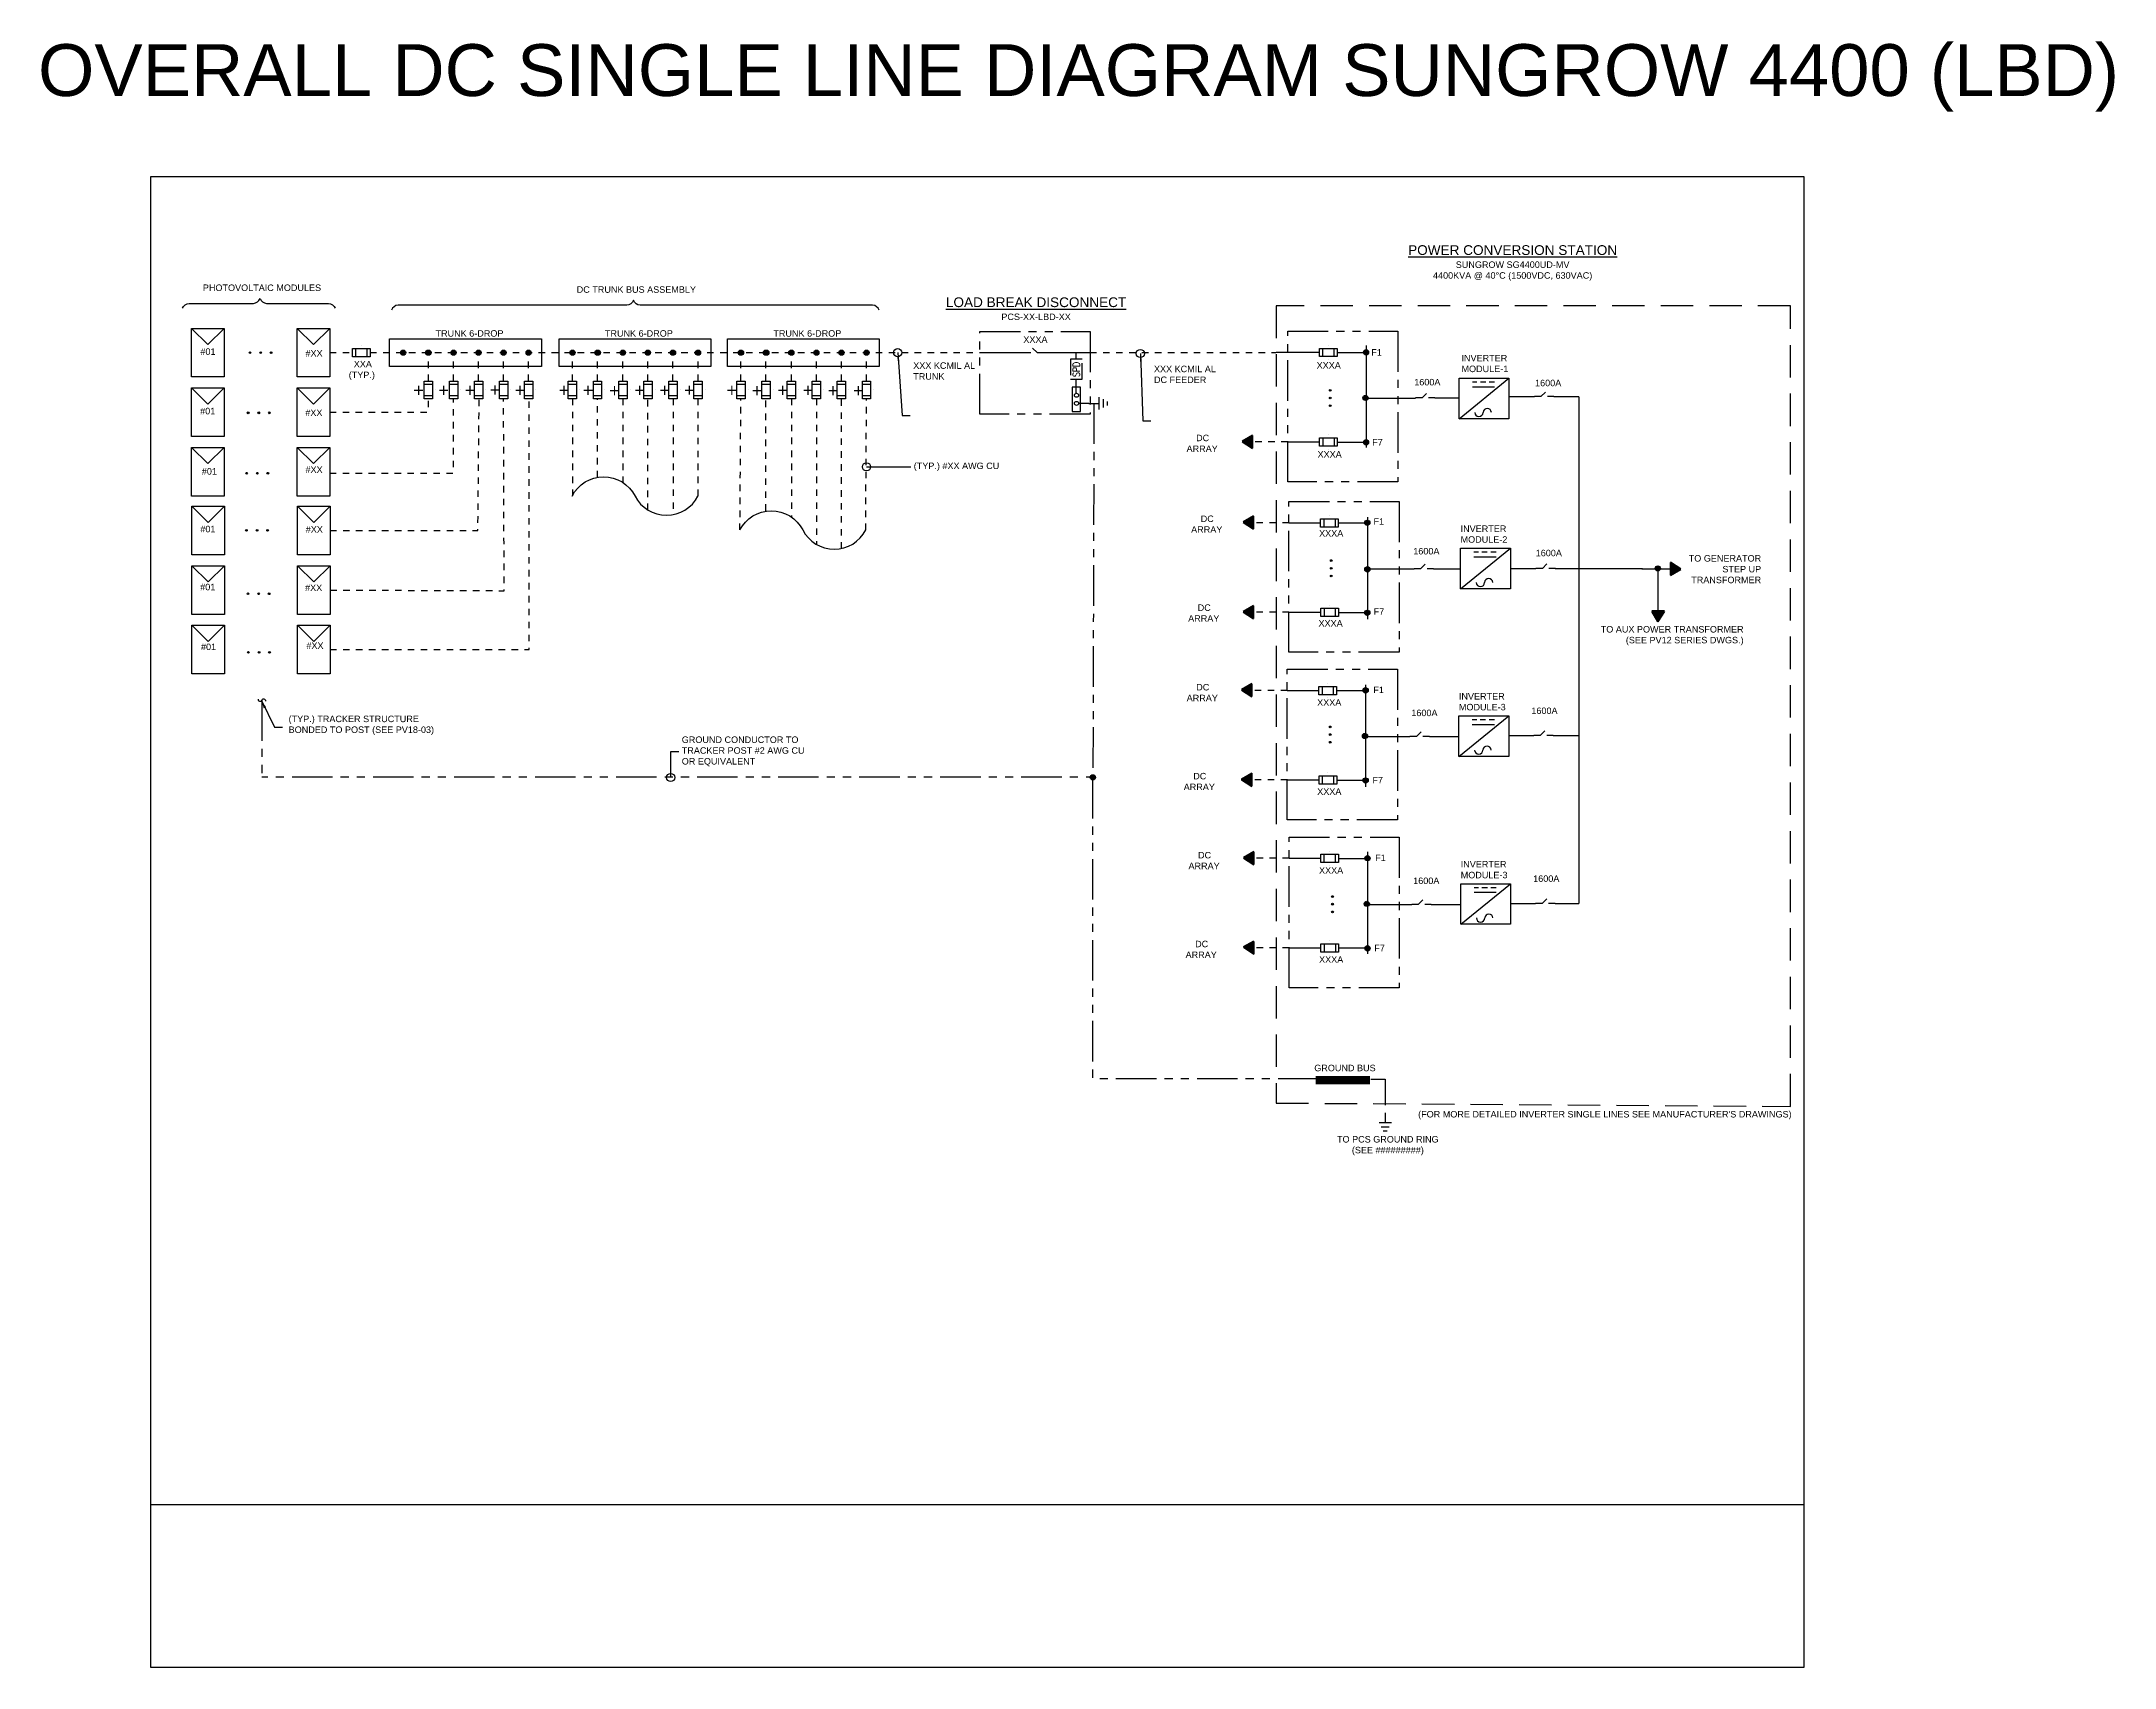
# Model space of a CAD drawing. Header units: feet. Extents: x -17 to 369, y -41 to 98.
# Drawn here: x 202.05 to 234.03, y 35.7 to 60.8 of the extents above; entities that cross this region are included whole.
import ezdxf

# ---------------------------------------------------------------- set-up
doc = ezdxf.new("R2010")
doc.units = ezdxf.units.FT
doc.header["$MEASUREMENT"] = 0
for name, pattern in [('DASHED', [0.75, 0.5, -0.25]), ('DASHED2', [0.375, 0.25, -0.125]), ('HIDDEN', [0.375, 0.25, -0.125]), ('HIDDEN4', [0.0935, 0.0625, -0.031]), ('PHANTOM2', [1.25, 0.625, -0.125, 0.125, -0.125, 0.125, -0.125])]:
    doc.linetypes.add(name, pattern=pattern)
for name, color, linetype in [('E-1LIN', 4, 'Continuous'), ('E-CABL', 133, 'HIDDEN4'), ('E-ELEC-BRDR', 171, 'DASHED2'), ('E-HVMV-EQUP', 91, 'Continuous'), ('E-LV-BUS', 32, 'Continuous'), ('E-LV-EQUP', 211, 'Continuous'), ('E-PROD-COND-06F', 4, 'Continuous'), ('E-TEXT', 7, 'Continuous'), ('G-ANNO-TEXT', 1, 'Continuous')]:
    doc.layers.add(name, color=color, linetype=linetype)
doc.layers.add('G-TABL', color=7, linetype='Continuous', lineweight=40)
doc.layers.add('PV-PCS BOUNDARY', color=224, linetype='DASHED2', lineweight=90)
doc.styles.add('FSLR_Notes', font='Simplex.shx', dxfattribs={"width": 0.8, "height": 0.109375})
doc.styles.add('NEI-A', font='arial.ttf')
doc.styles.add('T10', font='romans.shx', dxfattribs={"height": 0.1})
doc.dimstyles.new('NEI-A', dxfattribs={"dimtxt": 0.1, "dimasz": 0.125, "dimexe": 0.0625, "dimexo": 0.0625, "dimgap": 0.0625, "dimtad": 0, "dimtih": 1, "dimtoh": 1, "dimdec": 4, "dimzin": 3, "dimdsep": 46, "dimlunit": 4, "dimtxsty": 'NEI-A', "dimcen": 0, "dimadec": 0, "dimazin": 0, "dimtfac": 0.75, "dimtdec": 4, "dimtofl": 0, "dimtmove": 0, "dimatfit": 3, "dimfxl": 1, "dimfrac": 1, "dimtolj": 1, "dimtzin": 0, "dimarcsym": 0})

msp = doc.modelspace()

# ---------------------------------------------------------------- texts
at = {"layer": 'Defpoints', "color": 1, "insert": (218.049, 59.718), "char_height": 0.8, "attachment_point": 8, "style": 'NEI-A'}
msp.add_mtext('OVERALL DC SINGLE LINE DIAGRAM SUNGROW 4400 (LBD)', dxfattribs=at)
at = {"layer": 'G-ANNO-TEXT', "style": 'NEI-A'}
for s, insert, char_height, width, attachment_point in [('{\\LPOWER CONVERSION STATION\\P\\H0.66667x;\\lSUNGROW SG4400UD-MV\\P4400KVA @ 40%%DC (1500VDC, 630VAC)}', (224.746, 57.656), 0.15, 4.41461, 2), ('PHOTOVOLTAIC MODULES', (206.364, 56.999), 0.1, 1.81785, 6), ('DC TRUNK BUS ASSEMBLY', (212.147, 56.971), 0.1, 1.93286, 6), ('\\pt0.5;TRUNK 6-DROP', (209.177, 56.294), 0.1, 1.14384, 6), ('TRUNK 6-DROP', (211.79, 56.294), 0.1, 1.14384, 6), ('TRUNK 6-DROP', (214.389, 56.294), 0.1, 1.14384, 6), ('\\A1;\\pi0.12608;#01 ', (204.376, 56.013), 0.1, 0.45816, 4), ('\\A1;\\pi0.09821;#XX ', (206.025, 55.987), 0.1, 0.45816, 4), ('\\A1;\\pi0.18661;XXXA', (217.011, 56.199), 0.1, 0.74552, 4), ('\\A1;F1', (222.566, 56.002), 0.1, 0.67126, 4), ('\\A1;XXA\\P\\pi-0.07736;(TYP.)', (206.868, 55.723), 0.1, 0.23531, 4), ('XXX KCMIL AL^JTRUNK', (215.499, 55.714), 0.1, 0.98111, 4), ('XXX KCMIL AL\\PDC FEEDER', (219.213, 55.662), 0.1, 0.97551, 4), ('\\A1;\\pi0.14948;XXXA', (221.573, 55.802), 0.1, 0.67126, 4), ('\\A1;INVERTER MODULE-1', (223.957, 55.83), 0.1, 0.70557, 4), ('+', (207.786, 55.52), 0.2, 0.25669, 1), ('+', (208.172, 55.52), 0.2, 0.25669, 1), ('+', (208.581, 55.52), 0.2, 0.25669, 1), ('+', (208.964, 55.524), 0.2, 0.25669, 1), ('+', (209.352, 55.518), 0.2, 0.25669, 1), ('+', (210.029, 55.518), 0.2, 0.25669, 1), ('+', (210.402, 55.518), 0.2, 0.25669, 1), ('+', (210.809, 55.516), 0.2, 0.25669, 1), ('+', (211.198, 55.52), 0.2, 0.25669, 1), ('+', (211.584, 55.519), 0.2, 0.25669, 1), ('+', (211.962, 55.522), 0.2, 0.25669, 1), ('+', (212.619, 55.52), 0.2, 0.25669, 1), ('+', (213.008, 55.516), 0.2, 0.25669, 1), ('+', (213.403, 55.518), 0.2, 0.25669, 1), ('+', (213.793, 55.52), 0.2, 0.25669, 1), ('+', (214.179, 55.516), 0.2, 0.25669, 1), ('+', (214.57, 55.516), 0.2, 0.25669, 1), ('\\A1;\\pi0.14115;1600A', (223.087, 55.542), 0.1, 0.67126, 4), ('\\A1;\\pi0.14115;1600A', (224.951, 55.529), 0.1, 0.67126, 4), ('\\A1;\\pi0.12608;#01 ', (204.372, 55.096), 0.1, 0.45816, 4), ('\\A1;\\pi0.09821;#XX ', (206.022, 55.07), 0.1, 0.45816, 4), ('\\A1;\\pi0.02492;DC\\P\\pi-0.12245;ARRAY ', (219.838, 54.598), 0.1, 0.23531, 4), ('\\A1;\\pi0.14948;XXXA', (221.587, 54.428), 0.1, 0.67126, 4), ('\\A1;F7', (222.579, 54.614), 0.1, 0.67126, 4), ('\\A1;\\pi0.12608;#01 ', (204.398, 54.165), 0.1, 0.45816, 4), ('\\A1;\\pi0.09821;#XX ', (206.025, 54.192), 0.1, 0.45816, 4), ('(TYP.) #XX AWG CU', (215.507, 54.236), 0.1, 1.30925, 4), ('\\A1;\\pi0.02492;DC\\P\\pi-0.12245;ARRAY ', (219.909, 53.351), 0.1, 0.23531, 4), ('\\A1;F1', (222.6, 53.393), 0.1, 0.67126, 4), ('\\A1;\\pi0.12608;#01 ', (204.375, 53.275), 0.1, 0.45816, 4), ('\\A1;\\pi0.09821;#XX ', (206.029, 53.27), 0.1, 0.45816, 4), ('\\A1;\\pi0.14948;XXXA', (221.611, 53.209), 0.1, 0.67126, 4), ('\\A1;INVERTER MODULE-2', (223.943, 53.197), 0.1, 0.70557, 4), ('\\A1;\\pi0.14115;1600A', (223.072, 52.933), 0.1, 0.67126, 4), ('\\A1;\\pi0.14115;1600A', (224.961, 52.905), 0.1, 0.67126, 4), ('TO GENERATOR STEP UP TRANSFORMER', (228.58, 52.656), 0.1, 1.18112, 6), ('\\A1;\\pi0.12608;#01 ', (204.373, 52.38), 0.1, 0.45816, 4), ('\\A1;\\pi0.09821;#XX ', (206.019, 52.369), 0.1, 0.45816, 4), ('\\A1;\\pi0.02492;DC\\P\\pi-0.12245;ARRAY ', (219.863, 51.979), 0.1, 0.23531, 4), ('\\A1;\\pi0.14948;XXXA', (221.602, 51.82), 0.1, 0.67126, 4), ('\\A1;F7', (222.602, 52.002), 0.1, 0.67126, 4), ('\\A1;\\pi0.12608;#01 ', (204.385, 51.457), 0.1, 0.45816, 4), ('\\A1;\\pi0.09821;#XX ', (206.039, 51.476), 0.1, 0.45816, 4), ('TO AUX POWER TRANSFORMER (SEE PV12 SERIES DWGS.)', (228.309, 51.63), 0.1, 2.20346, 6), ('\\A1;\\pi0.02492;DC\\P\\pi-0.12245;ARRAY ', (219.84, 50.751), 0.1, 0.23531, 4), ('\\A1;\\pi0.14948;XXXA', (221.581, 50.598), 0.1, 0.67126, 4), ('\\A1;F1', (222.597, 50.793), 0.1, 0.67126, 4), ('\\A1;INVERTER MODULE-3', (223.917, 50.61), 0.1, 0.70557, 4), ('(TYP.) TRACKER STRUCTURE BONDED TO POST (SEE PV18-03)', (205.863, 50.247), 0.1, 2.53409, 4), ('\\A1;\\pi0.14115;1600A', (223.042, 50.437), 0.1, 0.67126, 4), ('\\A1;\\pi0.14115;1600A', (224.894, 50.47), 0.1, 0.67126, 4), ('GROUND CONDUCTOR TO  TRACKER POST #2 AWG CU OR EQUIVALENT', (211.928, 49.844), 0.1, 1.95913, 4), ('\\A1;\\pi0.02492;DC\\P\\pi-0.12245;ARRAY ', (219.794, 49.379), 0.1, 0.23531, 4), ('\\A1;\\pi0.14948;XXXA', (221.582, 49.223), 0.1, 0.67126, 4), ('\\A1;F7', (222.583, 49.401), 0.1, 0.67126, 4), ('\\A1;\\pi0.02492;DC\\P\\pi-0.12245;ARRAY ', (219.868, 48.159), 0.1, 0.23531, 4), ('\\A1;\\pi0.14948;XXXA', (221.61, 48.007), 0.1, 0.67126, 4), ('\\A1;F1', (222.625, 48.202), 0.1, 0.67126, 4), ('\\A1;INVERTER MODULE-3', (223.945, 48.018), 0.1, 0.70557, 4), ('\\A1;\\pi0.14115;1600A', (223.071, 47.846), 0.1, 0.67126, 4), ('\\A1;\\pi0.14115;1600A', (224.922, 47.879), 0.1, 0.67126, 4), ('\\A1;\\pi0.02492;DC\\P\\pi-0.12245;ARRAY ', (219.823, 46.788), 0.1, 0.23531, 4), ('\\A1;F7', (222.612, 46.81), 0.1, 0.67126, 4), ('\\A1;\\pi0.14948;XXXA', (221.611, 46.632), 0.1, 0.67126, 4), ('\\A1;\\pi0.05081;GROUND BUS', (221.635, 44.957), 0.1, 1.03381, 4), ('\\A1;\\pi0.50753;TO PCS GROUND RING \\P\\pi0.73686;(SEE #########)', (221.529, 43.759), 0.1, 2.57086, 4)]:
    msp.add_mtext(s, dxfattribs=dict(at, insert=insert, char_height=char_height, width=width, attachment_point=attachment_point))
at = {"layer": 'G-ANNO-TEXT', "char_height": 0.15, "attachment_point": 2, "style": 'NEI-A'}
for s, insert in [('{\\LLOAD BREAK DISCONNECT\\P\\H0.66667x;\\lPCS-XX-LBD-XX}', (217.394, 56.851)), ("{\\H0.66667x;(FOR MORE DETAILED INVERTER SINGLE LINES SEE MANUFACTURER'S DRAWINGS)}", (226.169, 44.294))]:
    msp.add_mtext(s, dxfattribs=dict(at, insert=insert))
at = {"layer": 'G-TABL', "insert": (217.961, 55.855), "char_height": 0.1094, "attachment_point": 3, "rotation": 90, "style": 'FSLR_Notes'}
msp.add_mtext_dynamic_manual_height_columns('SPD', width=0.02378, gutter_width=0.547, heights=[0], dxfattribs=at)

# ---------------------------------------------------------------- blocks, each defined once
blk = doc.blocks.new('1-LINE - FUSE')
at = {"layer": 'Defpoints', "color": 2}
for p, q in [((-0.114, 0.137), (-0.114, 0.137)), ((0.114, 0.137), (0.114, 0.137))]:
    blk.add_line(p, q, dxfattribs=at)
at = {"layer": 'E-HVMV-EQUP', "color": 0}
for p, q in [((-0.064, 0.223), (0.064, 0.223)), ((-0.064, 0.05), (0.064, 0.05))]:
    blk.add_line(p, q, dxfattribs=at)
blk.add_lwpolyline([(0.064, 0), (-0.064, 0), (-0.064, 0.273), (0.064, 0.273)], close=True, dxfattribs=at)
blk = doc.blocks.new('*U24')
at = {"layer": 'Defpoints', "color": 2}
for p, q in [((-0.137, 0.114), (-0.137, 0.114)), ((-0.137, -0.114), (-0.137, -0.114))]:
    blk.add_line(p, q, dxfattribs=at)
at = {"layer": 'E-HVMV-EQUP', "color": 0}
for p, q in [((-0.223, -0.064), (-0.223, 0.064)), ((-0.05, -0.064), (-0.05, 0.064))]:
    blk.add_line(p, q, dxfattribs=at)
blk.add_lwpolyline([(0, 0.064), (0, -0.064), (-0.273, -0.064), (-0.273, 0.064)], close=True, dxfattribs=at)
blk = doc.blocks.new('03')
at = {"linetype": 'Continuous'}
h = blk.add_hatch(color=256, dxfattribs=at)
h.dxf.hatch_style = 1
h.paths.add_polyline_path([(-0.04, 0, 1), (0.04, 0, 1)])
blk.add_circle((0, 0), 0.04, dxfattribs=at)
blk = doc.blocks.new('end break')
for centre, major_axis in [((0.016, 0.06), (-0.0162, -0.0604)), ((-0.016, -0.06), (0.0162, 0.0604))]:
    blk.add_ellipse(centre, major_axis=major_axis, ratio=0.75, start_param=3.141593, end_param=6.283185)
blk = doc.blocks.new('3-LINE - CONTINUATION SYMBOL')
at = {"layer": 'E-HVMV-EQUP', "color": 0}
blk.add_lwpolyline([(-0.1082, 0, -0.611301), (0, 0, 0.611301), (0.1082, 0)], format="xyb", dxfattribs=at)
blk = doc.blocks.new('E-005')
blk.add_line((-0.384, 0), (0.384, 0.625))
blk.add_lwpolyline([(0.384, 0), (-0.384, 0), (-0.384, 0.625), (0.384, 0.625)], close=True)
at = {"layer": 'E-TEXT'}
for p, q in [((-0.108, 0.564), (-0.177, 0.564)), ((0.163, 0.488), (-0.177, 0.488)), ((0.028, 0.564), (-0.056, 0.564)), ((0.163, 0.564), (0.082, 0.564))]:
    blk.add_line(p, q, dxfattribs=at)
for centre, start, end in [((-0.078, 0.098), 180, 0), ((0.05, 0.093), 4.1036, 175.8964)]:
    blk.add_arc(centre, 0.0642, start, end, dxfattribs=at)
blk = doc.blocks.new('E-015')
for p, q in [((0, 0), (0, -0.15625)), ((-0.09375, -0.15625), (0.09375, -0.15625)), ((-0.0625, -0.21875), (0.0625, -0.21875)), ((-0.03125, -0.28125), (0.03125, -0.28125))]:
    blk.add_line(p, q)
blk = doc.blocks.new('ARROW')
h = blk.add_hatch()
h.set_pattern_fill('ANSI31', color=256)
h.paths.add_polyline_path([(0, 0), (-0.074, -0.114), (0.066, -0.114)])
h = blk.add_hatch(color=256)
h.dxf.hatch_style = 1
h.paths.add_polyline_path([(0, 0), (-0.074, -0.114), (0.066, -0.114)])
blk.add_lwpolyline([(0, 0), (-0.074, -0.114), (0.066, -0.114), (0, 0)], close=True)
blk = doc.blocks.new('1LIN-DISCONNECT')
at = {"color": 4, "linetype": 'Continuous'}
for points in [[(0, 0), (0, -0.1)], [(0.071, -0.129), (0, -0.2), (0, -0.3)]]:
    blk.add_lwpolyline(points, dxfattribs=at)

# ---------------------------------------------------------------- hatches: boundary and pattern name
at = {"layer": 'E-PROD-COND-06F'}
for points in [[(205.254, 55.998, -1), (205.28, 55.998, -1)], [(205.419, 55.998, -1), (205.445, 55.998, -1)], [(205.58, 55.998, -1), (205.607, 55.998, -1)], [(221.932, 55.403, -1), (221.932, 55.429, -1)], [(205.225, 55.069, -1), (205.252, 55.069, -1)], [(205.39, 55.069, -1), (205.417, 55.069, -1)], [(205.552, 55.069, -1), (205.578, 55.069, -1)], [(221.932, 55.285, -1), (221.932, 55.311, -1)], [(221.932, 55.166, -1), (221.932, 55.192, -1)], [(205.203, 54.137, -1), (205.229, 54.137, -1)], [(205.368, 54.137, -1), (205.394, 54.137, -1)], [(205.529, 54.137, -1), (205.555, 54.137, -1)], [(205.199, 53.255, -1), (205.225, 53.255, -1)], [(205.364, 53.255, -1), (205.39, 53.255, -1)], [(205.525, 53.255, -1), (205.551, 53.255, -1)], [(221.947, 52.776, -1), (221.947, 52.802, -1)], [(221.947, 52.657, -1), (221.947, 52.683, -1)], [(221.947, 52.538, -1), (221.947, 52.565, -1)], [(205.223, 52.277, -1), (205.249, 52.277, -1)], [(205.388, 52.277, -1), (205.414, 52.277, -1)], [(205.549, 52.277, -1), (205.575, 52.277, -1)], [(205.229, 51.372, -1), (205.255, 51.372, -1)], [(205.394, 51.372, -1), (205.42, 51.372, -1)], [(205.555, 51.372, -1), (205.581, 51.372, -1)], [(221.932, 50.209, -1), (221.932, 50.235, -1)], [(221.932, 50.09, -1), (221.932, 50.117, -1)], [(221.932, 49.972, -1), (221.932, 49.998, -1)], [(221.967, 47.591, -1), (221.967, 47.617, -1)], [(221.967, 47.472, -1), (221.967, 47.499, -1)], [(221.967, 47.354, -1), (221.967, 47.38, -1)]]:
    msp.add_hatch(color=7, dxfattribs=at).paths.add_polyline_path(points)

# ---------------------------------------------------------------- linework, layer by layer
for points in [[(203.737, 58.715), (229.237, 58.715), (229.237, 35.704), (203.737, 35.704)], [(218.078, 55.091), (218.078, 55.466), (217.953, 55.466), (217.953, 55.091)]]:
    msp.add_lwpolyline(points, close=True)
for centre in [(218.018, 55.34), (218.018, 55.215)]:
    msp.add_circle(centre, 0.0312)
at = {"layer": 'E-1LIN', "linetype": 'HIDDEN', "flags": 128}
for points in [[(218.015, 55.899), (218.015, 55.998)], [(218.015, 55.372), (218.015, 55.588)], [(218.208, 55.215), (218.049, 55.215)]]:
    msp.add_lwpolyline(points, dxfattribs=at)
at = {"layer": 'E-1LIN', "linetype": 'HIDDEN'}
msp.add_lwpolyline([(217.927, 55.899), (217.927, 55.588), (218.104, 55.588), (218.104, 55.899)], close=True, dxfattribs=at)
at = {"layer": 'E-CABL', "flags": 128}
for points in [[(206.497, 55.998), (206.847, 55.998)], [(207.12, 55.998), (216.527, 55.998)], [(208.02, 55.56), (208.02, 55.998)], [(208.407, 55.56), (208.407, 55.998)], [(208.407, 55.56), (208.407, 55.998)], [(208.793, 55.56), (208.793, 55.998)], [(209.179, 55.56), (209.179, 55.998)], [(209.565, 55.56), (209.565, 55.998)], [(210.242, 55.56), (210.242, 55.998)], [(210.628, 55.56), (210.628, 55.998)], [(210.628, 55.56), (210.628, 55.998)], [(211.02, 55.56), (211.02, 55.998)], [(211.02, 55.56), (211.02, 55.998)], [(211.406, 55.56), (211.406, 55.998)], [(211.792, 55.56), (211.792, 55.998)], [(212.179, 55.56), (212.179, 55.998)], [(212.841, 55.56), (212.841, 55.998)], [(213.227, 55.56), (213.227, 55.998)], [(213.227, 55.56), (213.227, 55.998)], [(213.619, 55.56), (213.619, 55.998)], [(213.619, 55.56), (213.619, 55.998)], [(214.005, 55.56), (214.005, 55.998)], [(214.392, 55.56), (214.392, 55.998)], [(214.778, 55.56), (214.778, 55.998)], [(218.228, 55.998), (221.092, 56.001)], [(206.497, 54.138), (208.407, 54.138), (208.407, 55.286)], [(206.497, 55.079), (208.02, 55.079), (208.02, 55.286)], [(206.502, 53.253), (208.783, 53.253), (208.802, 55.286)], [(206.502, 51.416), (209.574, 51.416), (209.574, 55.286)], [(206.506, 52.334), (209.188, 52.324), (209.179, 55.286)], [(210.242, 55.286), (210.242, 53.785)], [(210.628, 54.072), (210.628, 55.286)], [(211.02, 55.286), (211.02, 53.991)], [(211.406, 53.568), (211.406, 55.286)], [(211.793, 55.286), (211.793, 53.494)], [(212.179, 53.785), (212.179, 55.286)], [(212.825, 53.261), (212.825, 53.261), (212.84, 55.286)], [(213.226, 53.557), (213.226, 55.286)], [(213.619, 55.286), (213.619, 53.461)], [(214.005, 55.286), (214.005, 53.038)], [(214.392, 52.975), (214.392, 55.286)], [(214.766, 53.261), (214.778, 55.286)], [(221.276, 54.621), (220.702, 54.621)], [(221.294, 53.373), (220.721, 53.373)], [(221.294, 51.991), (220.721, 51.991)], [(221.268, 50.786), (220.694, 50.786)], [(221.268, 49.404), (220.694, 49.404)], [(221.296, 48.195), (220.722, 48.195)], [(221.296, 46.812), (220.722, 46.812)]]:
    msp.add_lwpolyline(points, dxfattribs=at)
at = {"layer": 'E-ELEC-BRDR', "linetype": 'DASHED'}
msp.add_lwpolyline([(229.031, 44.365), (229.031, 56.723), (221.097, 56.723), (221.097, 44.417)], close=True, dxfattribs=at)
at = {"layer": 'E-LV-BUS', "flags": 128}
for points in [[(216.527, 55.998), (217.212, 55.998)], [(217.512, 55.998), (218.228, 55.998)], [(221.097, 56.003), (221.764, 56.003)], [(222.037, 56), (222.485, 56)], [(222.489, 56.107), (222.489, 54.533)], [(222.489, 55.297), (223.248, 55.297)], [(223.548, 55.298), (223.92, 55.298)], [(224.688, 55.319), (225.082, 55.319)], [(225.382, 55.319), (225.769, 55.319)], [(225.769, 55.318), (225.769, 52.682)], [(221.276, 54.621), (221.768, 54.621)], [(222.041, 54.618), (222.489, 54.618)], [(222.505, 53.457), (222.505, 51.883)], [(221.294, 53.373), (221.783, 53.373)], [(222.056, 53.371), (222.504, 53.371)], [(222.504, 52.661), (223.227, 52.661)], [(223.527, 52.661), (223.943, 52.661)], [(224.711, 52.666), (225.105, 52.666)], [(225.404, 52.666), (225.768, 52.666)], [(225.769, 52.682), (225.769, 47.498)], [(225.769, 52.665), (226.75, 52.665)], [(226.737, 52.661), (227.226, 52.661)], [(226.984, 52.699), (226.984, 51.926)], [(221.298, 51.991), (221.787, 51.991)], [(222.06, 51.988), (222.508, 51.988)], [(222.478, 50.871), (222.478, 49.297)], [(221.268, 50.786), (221.756, 50.786)], [(222.03, 50.783), (222.478, 50.783)], [(222.458, 50.075), (223.162, 50.075)], [(223.462, 50.075), (223.917, 50.075)], [(224.685, 50.089), (225.072, 50.089)], [(225.372, 50.089), (225.769, 50.089)], [(221.272, 49.404), (221.76, 49.404)], [(222.033, 49.401), (222.482, 49.401)], [(222.505, 48.294), (222.505, 46.72)], [(221.296, 48.195), (221.785, 48.195)], [(222.058, 48.192), (222.506, 48.192)], [(222.486, 47.483), (223.191, 47.483)], [(223.491, 47.483), (223.945, 47.483)], [(224.713, 47.498), (225.101, 47.498)], [(225.401, 47.498), (225.769, 47.498)], [(221.3, 46.812), (221.789, 46.812)], [(222.062, 46.81), (222.51, 46.81)]]:
    msp.add_lwpolyline(points, dxfattribs=at)
at = {"layer": 'E-LV-EQUP', "flags": 128}
for points in [[(204.367, 56.373), (204.617, 56.123), (204.867, 56.373), (204.867, 55.623), (204.367, 55.623), (204.367, 56.373), (204.867, 56.373)], [(205.997, 56.373), (206.247, 56.123), (206.497, 56.373), (206.497, 55.623), (205.997, 55.623), (205.997, 56.373), (206.497, 56.373)], [(204.367, 55.454), (204.617, 55.204), (204.867, 55.454), (204.867, 54.704), (204.367, 54.704), (204.367, 55.454), (204.867, 55.454)], [(205.997, 55.454), (206.247, 55.204), (206.497, 55.454), (206.497, 54.704), (205.997, 54.704), (205.997, 55.454), (206.497, 55.454)], [(204.367, 54.535), (204.617, 54.285), (204.867, 54.535), (204.867, 53.785), (204.367, 53.785), (204.367, 54.535), (204.867, 54.535)], [(205.997, 54.535), (206.247, 54.285), (206.497, 54.535), (206.497, 53.785), (205.997, 53.785), (205.997, 54.535), (206.497, 54.535)], [(204.372, 53.628), (204.622, 53.378), (204.872, 53.628), (204.872, 52.878), (204.372, 52.878), (204.372, 53.628), (204.872, 53.628)], [(206.002, 53.628), (206.252, 53.378), (206.502, 53.628), (206.502, 52.878), (206.002, 52.878), (206.002, 53.628), (206.502, 53.628)], [(204.372, 52.709), (204.622, 52.459), (204.872, 52.709), (204.872, 51.959), (204.372, 51.959), (204.372, 52.709), (204.872, 52.709)], [(206.002, 52.709), (206.252, 52.459), (206.502, 52.709), (206.502, 51.959), (206.002, 51.959), (206.002, 52.709), (206.502, 52.709)], [(204.372, 51.791), (204.622, 51.541), (204.872, 51.791), (204.872, 51.041), (204.372, 51.041), (204.372, 51.791), (204.872, 51.791)], [(206.002, 51.791), (206.252, 51.541), (206.502, 51.791), (206.502, 51.041), (206.002, 51.041), (206.002, 51.791), (206.502, 51.791)]]:
    msp.add_lwpolyline(points, dxfattribs=at)
for points in [[(207.421, 56.211), (209.762, 56.211), (209.762, 55.785), (207.421, 55.785)], [(210.035, 56.211), (212.375, 56.211), (212.375, 55.785), (210.035, 55.785)], [(212.634, 56.211), (214.974, 56.211), (214.974, 55.785), (212.634, 55.785)]]:
    msp.add_lwpolyline(points, close=True, dxfattribs=at)
at = {"layer": 'E-LV-EQUP', "linetype": 'PHANTOM2', "flags": 128}
for points in [[(218.286, 55.216), (218.271, 49.447), (218.271, 49.447), (205.451, 49.447)], [(205.451, 50.634), (205.451, 49.446)], [(221.752, 44.789), (221.752, 44.789), (218.271, 44.789), (218.271, 49.447)], [(222.558, 44.784), (222.781, 44.784), (222.781, 44.265)]]:
    msp.add_lwpolyline(points, dxfattribs=at)
at = {"layer": 'E-PROD-COND-06F', "color": 8, "linetype": 'PHANTOM2'}
for points in [[(216.527, 56.323), (218.228, 56.323), (218.228, 55.047), (216.527, 55.047)], [(221.276, 56.328), (222.976, 56.328), (222.976, 54.005), (221.276, 54.005)], [(221.294, 53.699), (222.995, 53.699), (222.995, 51.375), (221.294, 51.375)], [(221.268, 51.112), (222.968, 51.112), (222.968, 48.788), (221.268, 48.788)], [(221.296, 48.52), (222.997, 48.52), (222.997, 46.197), (221.296, 46.197)]]:
    msp.add_lwpolyline(points, close=True, dxfattribs=at)
at = {"layer": 'E-PROD-COND-06F', "const_width": 0.13}
msp.add_lwpolyline([(221.707, 44.771), (222.545, 44.771)], dxfattribs=at)
at = {"layer": 'E-PROD-COND-06F', "color": 7}
for centre in [(205.267, 55.998), (205.432, 55.998), (205.593, 55.998), (221.932, 55.416), (205.239, 55.069), (205.403, 55.069), (205.565, 55.069), (221.932, 55.298), (221.932, 55.179), (205.216, 54.137), (205.381, 54.137), (205.542, 54.137), (205.212, 53.255), (205.377, 53.255), (205.538, 53.255), (221.947, 52.789), (221.947, 52.67), (221.947, 52.551), (205.236, 52.277), (205.401, 52.277), (205.562, 52.277), (205.242, 51.372), (205.407, 51.372), (205.568, 51.372), (221.932, 50.222), (221.932, 50.104), (221.932, 49.985), (221.967, 47.604), (221.967, 47.486), (221.967, 47.367)]:
    msp.add_circle(centre, 0.0131, dxfattribs=at)
at = {"layer": 'G-ANNO-TEXT'}
msp.add_lwpolyline([(203.737, 58.715), (229.237, 58.715), (229.237, 38.215), (203.737, 38.215)], close=True, dxfattribs=at)
at = {"layer": 'G-ANNO-TEXT', "flags": 128}
for points in [[(204.227, 56.682, -0.298343), (204.33, 56.758), (205.319, 56.758, 0.298343), (205.422, 56.834, 0.298343), (205.524, 56.758), (206.477, 56.758, -0.298343), (206.58, 56.682)], [(214.974, 56.654, 0.298343), (214.871, 56.73), (211.285, 56.73, -0.298343), (211.182, 56.806, -0.298343), (211.079, 56.73), (207.552, 56.73, 0.298343), (207.449, 56.654)]]:
    msp.add_lwpolyline(points, format="xyb", dxfattribs=at)

# ---------------------------------------------------------------- block references
at = {"xscale": 8.972762316823077, "yscale": 8.972762316823077, "zscale": 8.972762316823077}
for p in [(211.207, 53.785), (213.795, 53.261)]:
    msp.add_blockref('3-LINE - CONTINUATION SYMBOL', p, dxfattribs=at)
at = {"layer": 'E-1LIN', "rotation": 90}
msp.add_blockref('1LIN-DISCONNECT', (217.212, 55.998), dxfattribs=at)
at = {"layer": 'E-1LIN', "xscale": -1}
for name, p, rotation in [('1LIN-DISCONNECT', (223.548, 55.298), 270), ('1LIN-DISCONNECT', (225.382, 55.319), 270), ('E-015', (218.208, 55.215), 90), ('1LIN-DISCONNECT', (223.527, 52.661), 270), ('1LIN-DISCONNECT', (225.405, 52.666), 270), ('1LIN-DISCONNECT', (223.462, 50.075), 270), ('1LIN-DISCONNECT', (225.372, 50.089), 270), ('1LIN-DISCONNECT', (223.491, 47.483), 270), ('1LIN-DISCONNECT', (225.401, 47.498), 270)]:
    msp.add_blockref(name, p, dxfattribs=dict(at, rotation=rotation))
at = {"layer": 'E-1LIN'}
for p in [(224.304, 54.978), (224.327, 52.354), (224.301, 49.767), (224.329, 47.176)]:
    msp.add_blockref('E-005', p, dxfattribs=at)
at = {"layer": 'E-1LIN', "xscale": -1}
msp.add_blockref('E-015', (222.781, 44.265), dxfattribs=at)
at = {"layer": 'E-HVMV-EQUP', "zscale": 2, "rotation": 270}
for p in [(207.629, 55.998), (208.015, 55.998), (208.02, 55.998), (208.407, 55.998), (208.407, 55.998), (208.793, 55.998), (209.179, 55.998), (209.565, 55.998), (210.242, 55.998), (210.628, 55.998), (210.634, 55.998), (211.02, 55.998), (211.02, 55.998), (211.406, 55.998), (211.792, 55.998), (212.179, 55.998), (212.841, 55.998), (213.227, 55.998), (213.233, 55.998), (213.619, 55.998), (213.619, 55.998), (214.005, 55.998), (214.392, 55.998), (214.778, 55.998), (222.485, 56.003), (222.476, 55.299), (222.485, 54.613), (222.504, 53.373), (222.505, 52.653), (226.986, 52.668), (222.504, 51.983), (222.478, 50.786), (222.468, 50.082), (218.27, 49.443), (222.478, 49.396), (222.506, 48.195), (222.496, 47.491), (222.506, 46.805)]:
    msp.add_blockref('03', p, dxfattribs=at)
at = {"layer": 'E-LV-EQUP', "rotation": 270}
for name, p in [('1-LINE - FUSE', (206.847, 55.998)), ('1-LINE - FUSE', (221.764, 56)), ('*U24', (208.02, 55.286)), ('*U24', (208.407, 55.286)), ('*U24', (208.793, 55.286)), ('*U24', (209.179, 55.286)), ('*U24', (209.565, 55.286)), ('*U24', (210.242, 55.286)), ('*U24', (210.628, 55.286)), ('*U24', (211.02, 55.286)), ('*U24', (211.406, 55.286)), ('*U24', (211.793, 55.286)), ('*U24', (212.179, 55.286)), ('*U24', (212.84, 55.286)), ('*U24', (213.226, 55.286)), ('*U24', (213.619, 55.286)), ('*U24', (214.005, 55.286)), ('*U24', (214.392, 55.286)), ('*U24', (214.778, 55.286)), ('1-LINE - FUSE', (221.768, 54.618)), ('1-LINE - FUSE', (221.783, 53.371)), ('1-LINE - FUSE', (221.787, 51.988)), ('1-LINE - FUSE', (221.756, 50.783)), ('1-LINE - FUSE', (221.76, 49.401)), ('1-LINE - FUSE', (221.785, 48.192)), ('1-LINE - FUSE', (221.789, 46.81))]:
    msp.add_blockref(name, p, dxfattribs=at)
at = {"layer": 'E-LV-EQUP', "xscale": 0.5000000033, "yscale": 0.5000000033, "zscale": 0.5000000033, "rotation": 90}
msp.add_blockref('end break', (205.451, 50.634), dxfattribs=at)
at = {"layer": 'PV-PCS BOUNDARY', "xscale": 1.39854621569094, "yscale": 1.39854621569094, "zscale": 1.39854621569094}
for p, rotation in [((220.572, 54.628), 89.99999999999999), ((220.591, 53.381), 89.99999999999999), ((227.343, 52.655), 270), ((220.591, 51.998), 89.99999999999999), ((226.987, 51.847), 180), ((220.564, 50.794), 89.99999999999999), ((220.564, 49.411), 89.99999999999999), ((220.593, 48.202), 89.99999999999999), ((220.593, 46.82), 89.99999999999999)]:
    msp.add_blockref('ARROW', p, dxfattribs=dict(at, rotation=rotation))

msp.set_redraw_order([(e.dxf.handle, doc.entitydb.next_handle()) for e in msp.query("TEXT MTEXT ATTDEF DIMENSION ARC_DIMENSION")])  # texts and dimensions are drawn at this point

# ---------------------------------------------------------------- leaders
at = {"layer": 'G-ANNO-TEXT', "annotation_type": 0, "has_hookline": 1, "hookline_direction": 0}
for points, override, text_width in [([(215.259, 55.998), (215.327, 55.027), (215.452, 55.027)], {"dimgap": 0.046875, "dimtad": 0, "dimtxsty": 'T10', "dimldrblk": 'DotBlank'}, 0.949), ([(219.003, 55.985), (219.041, 54.947), (219.166, 54.947)], {"dimgap": 0.046875, "dimtad": 0, "dimtxsty": 'T10', "dimldrblk": 'DotBlank'}, 0.949), ([(214.778, 54.236), (215.46, 54.236)], {"dimgap": 0.046875, "dimtad": 0, "dimtxsty": 'T10', "dimldrblk": 'DotBlank'}, 1.3), ([(205.442, 50.631), (205.644, 50.217), (205.769, 50.217)], {"dimgap": 0.046875, "dimtad": 0, "dimtxsty": 'T10'}, 2.228), ([(211.757, 49.441), (211.757, 49.844), (211.882, 49.844)], {"dimgap": 0.046875, "dimtad": 0, "dimtxsty": 'T10', "dimldrblk": 'DotBlank'}, 1.879)]:
    msp.add_leader(points, dimstyle='NEI-A', override=override, dxfattribs=dict(at, text_width=text_width))

doc.saveas('drawing.dxf')
